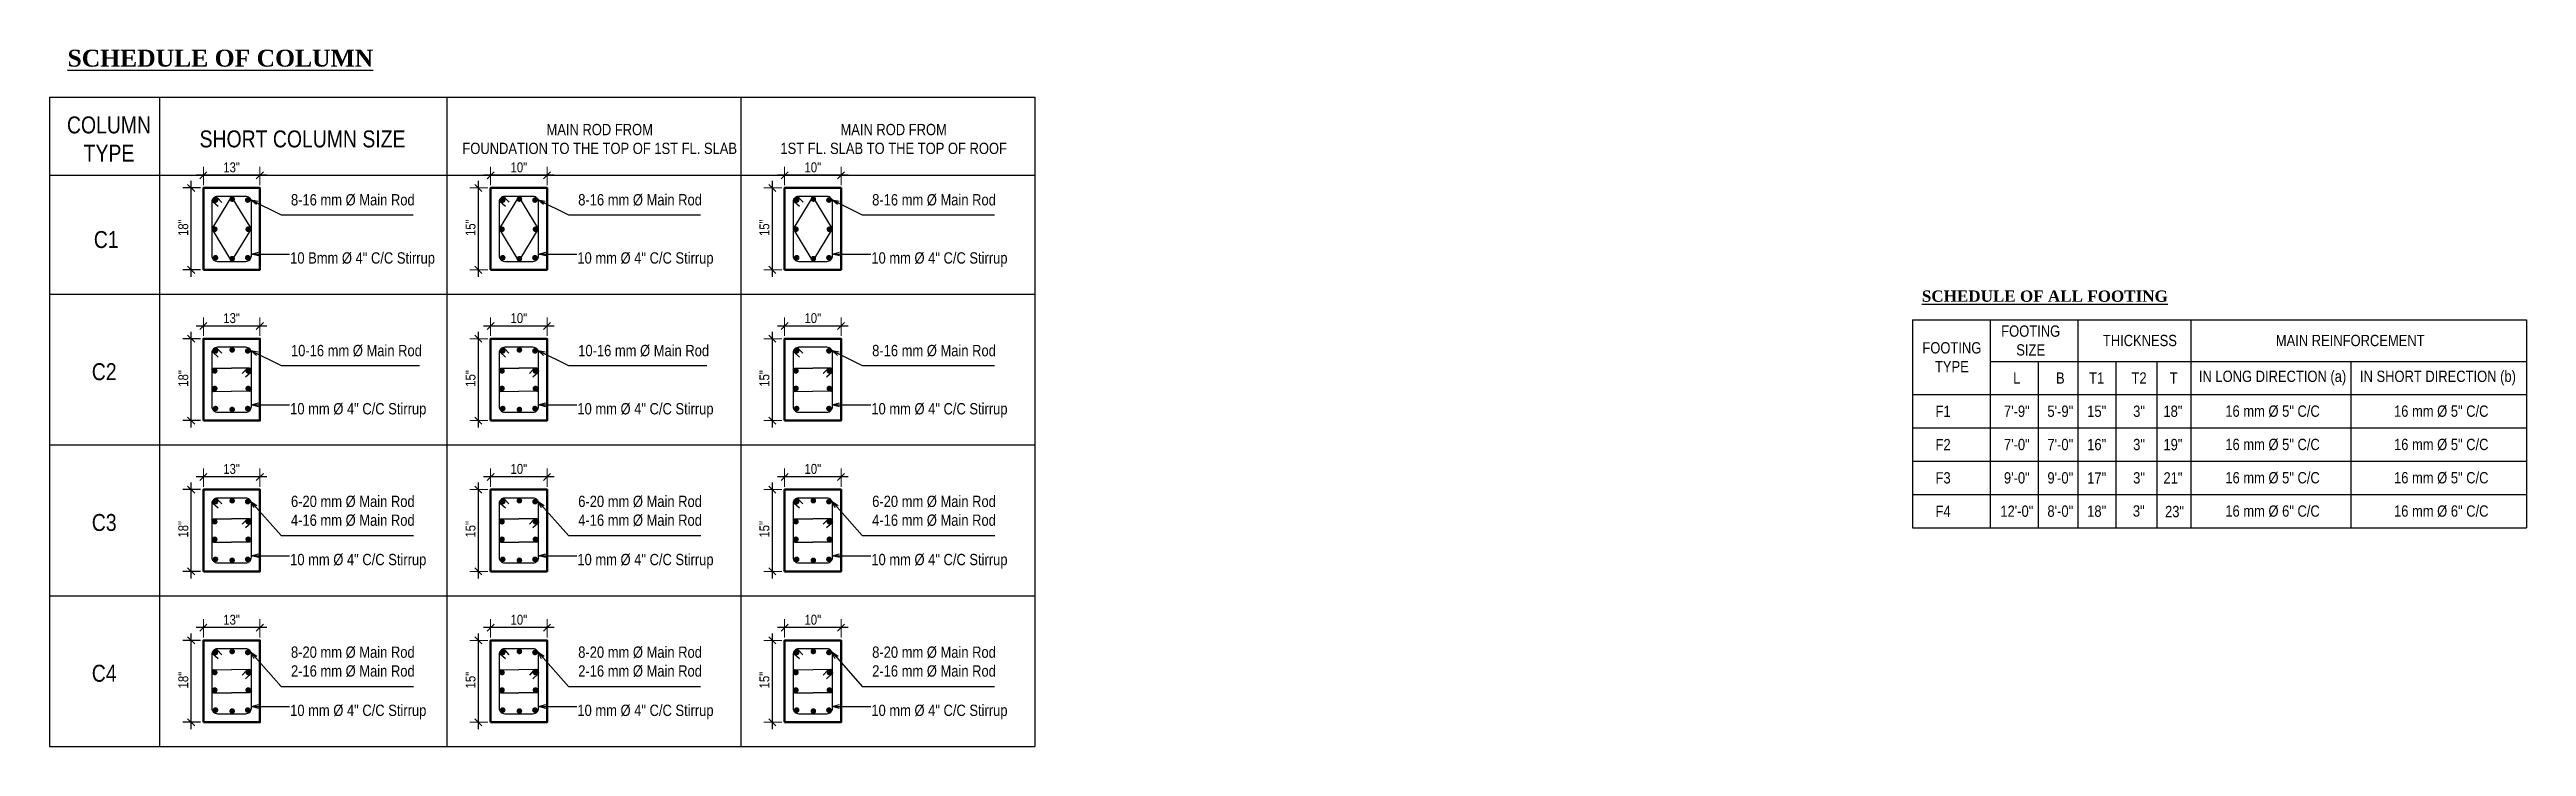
# Model space of a CAD drawing. Header units: inches. Extents: x -4010 to 65129, y -40138 to -1318.
# Drawn here: x 47871 to 48309.6, y -36908.3 to -36784.8 of the extents above; entities that cross this region are included whole.
import ezdxf

# ---------------------------------------------------------------- set-up
doc = ezdxf.new("R2010")
doc.units = ezdxf.units.IN
doc.header["$MEASUREMENT"] = 0
doc.header["$PDMODE"] = 99
doc.layers.add('Column', color=2, linetype='Continuous', lineweight=50)
doc.layers.add('DIM', color=7, linetype='Continuous', lineweight=15)
doc.layers.add('Rod', color=1, linetype='Continuous')
doc.layers.add('TEX', color=7, linetype='Continuous')
doc.styles.get("Standard").update_dxf_attribs({"font": 'ARIALN.TTF'})
doc.dimstyles.new('_20', dxfattribs={"dimscale": 0.25, "dimtxt": 7, "dimasz": 5, "dimexe": 6, "dimexo": 2, "dimgap": 2, "dimtad": 1, "dimdec": 1, "dimzin": 3, "dimdsep": 46, "dimlunit": 4, "dimtxsty": 'Standard', "dimblk": 'OBLIQUE', "dimcen": 0, "dimdle": 5, "dimclrt": 7, "dimazin": 0, "dimtfac": 0.0375, "dimtdec": 1, "dimtofl": 0, "dimtmove": 0, "dimatfit": 3, "dimldrblk": 'OPEN30', "dimfxl": 6, "dimtvp": 0.8, "dimtolj": 1, "dimtzin": 0, "dimlwe": -1, "dimarcsym": 0})

msp = doc.modelspace()

# ---------------------------------------------------------------- texts
at = {"layer": 'TEX'}
for s, insert, char_height, width, attachment_point in [('{\\fTimes New Roman|b1|i0|c0|p18;\\LSCHEDULE OF COLUMN}', (47874.165, -36784.82), 3, 53.91448, 1), ('COLUMN \\PTYPE', (47881.511, -36800.654), 3, 13.0958, 5), ('SHORT COLUMN SIZE', (47915.779, -36800.654), 3, 57.9349, 5), ('MAIN ROD FROM\\PFOUNDATION TO THE TOP OF 1ST FL. SLAB', (47968.398, -36800.654), 2, 57.9349, 5), ('MAIN ROD FROM\\P1ST FL. SLAB TO THE TOP OF ROOF', (48020.445, -36800.654), 2, 57.9349, 5), ('8-16 mm Ø Main Rod', (47913.732, -36810.415), 2, 29.41889, 1), ('8-16 mm Ø Main Rod', (47964.593, -36810.415), 2, 29.41889, 1), ('8-16 mm Ø Main Rod', (48016.64, -36810.415), 2, 29.41889, 1), ('{\\H2.778x;C1}', (47881.021, -36818.483), 1.08, 37.64891, 5), ('10 Bmm Ø 4" C/C Stirrup', (47913.587, -36820.725), 2, 38.12995, 1), ('10 mm Ø 4" C/C Stirrup', (47964.447, -36820.725), 2, 38.12995, 1), ('10 mm Ø 4" C/C Stirrup', (48016.494, -36820.725), 2, 38.12995, 1), ('{\\fTimes New Roman|b1|i0|c0|p18;\\LSCHEDULE OF ALL FOOTING}', (48202.496, -36827.49), 2, 72.7601, 1), ('FOOTING \\PSIZE', (48221.774, -36836.367), 2, 30.87337, 5), ('THICKNESS', (48241.108, -36836.367), 2, 44.51414, 5), ('MAIN REINFORCEMENT', (48278.345, -36836.367), 2, 69.83697, 5), ('10-16 mm Ø Main Rod', (47913.732, -36837.137), 2, 29.41889, 1), ('10-16 mm Ø Main Rod', (47964.593, -36837.137), 2, 29.41889, 1), ('8-16 mm Ø Main Rod', (48016.64, -36837.137), 2, 29.41889, 1), ('FOOTING \\PTYPE', (48207.818, -36839.318), 2, 23.53059, 5), ('{\\H2.778x;C2}', (47880.66, -36841.901), 1.08, 37.64891, 5), ('{\\H1.8519x;L}', (48219.317, -36843.002), 1.08, 19.20441, 5), ('{\\H1.8519x;B}', (48227.015, -36843.002), 1.08, 14.79942, 5), ('{\\H1.8519x;T1}', (48233.456, -36843.002), 1.08, 17.63726, 5), ('T2', (48240.956, -36843.002), 2, 20.4277, 5), ('T', (48247.083, -36843.002), 2, 18.90929, 5), ('IN LONG DIRECTION (a)', (48264.595, -36843.002), 2, 38.66336, 5), ('IN SHORT DIRECTION (b)', (48293.882, -36843.002), 2, 36.42462, 5), ('10 mm Ø 4" C/C Stirrup', (47913.587, -36847.447), 2, 38.12995, 1), ('10 mm Ø 4" C/C Stirrup', (47964.447, -36847.447), 2, 38.12995, 1), ('10 mm Ø 4" C/C Stirrup', (48016.494, -36847.447), 2, 38.12995, 1), ('{\\H1.8519x;F1}', (48206.264, -36848.905), 1.08, 26.6392, 5), ('{\\H1.852x;7\'-9"}', (48219.317, -36848.905), 1.08, 19.20441, 5), ('{\\H1.852x;5\'-9"}', (48227.015, -36848.905), 1.08, 14.79942, 5), ('{\\H1.852x;15"}', (48233.456, -36848.905), 1.08, 17.63726, 5), ('{\\H1.852x;3"}', (48240.956, -36848.905), 1.08, 20.4277, 5), ('{\\H1.852x;18"}', (48246.96, -36848.905), 1.08, 18.90929, 5), ('16 mm %%C 5" C/C', (48264.595, -36848.905), 2, 38.66336, 5), ('16 mm %%C 5" C/C', (48294.467, -36848.905), 2, 37.5933, 5), ('{\\H1.852x;F2}', (48206.264, -36854.808), 1.08, 26.6392, 5), ('{\\H1.852x;7\'-0"}', (48219.317, -36854.808), 1.08, 19.20441, 5), ('{\\H1.852x;7\'-0"}', (48227.015, -36854.808), 1.08, 14.79942, 5), ('{\\H1.852x;16"}', (48233.456, -36854.808), 1.08, 17.63726, 5), ('{\\H1.852x;3"}', (48240.956, -36854.808), 1.08, 20.4277, 5), ('{\\H1.852x;19"}', (48246.96, -36854.808), 1.08, 18.90929, 5), ('16 mm %%C 5" C/C', (48264.595, -36854.808), 2, 38.66336, 5), ('16 mm %%C 5" C/C', (48294.467, -36854.808), 2, 37.5933, 5), ('{\\H1.852x;F3}', (48206.264, -36860.71), 1.08, 26.6392, 5), ('{\\H1.852x;9\'-0"}', (48219.317, -36860.71), 1.08, 19.20441, 5), ('{\\H1.852x;9\'-0"}', (48227.015, -36860.71), 1.08, 14.79942, 5), ('{\\H1.852x;17"}', (48233.456, -36860.71), 1.08, 17.63726, 5), ('{\\H1.852x;3"}', (48240.956, -36860.71), 1.08, 20.4277, 5), ('{\\H1.852x;21"}', (48246.96, -36860.71), 1.08, 18.90929, 5), ('16 mm %%C 5" C/C', (48264.595, -36860.71), 2, 38.66336, 5), ('16 mm %%C 5" C/C', (48294.467, -36860.71), 2, 37.5933, 5), ('6-20 mm Ø Main Rod\\P4-16 mm Ø Main Rod', (47913.732, -36863.859), 2, 29.41889, 1), ('6-20 mm Ø Main Rod\\P4-16 mm Ø Main Rod', (47964.593, -36863.859), 2, 29.41889, 1), ('6-20 mm Ø Main Rod\\P4-16 mm Ø Main Rod', (48016.64, -36863.859), 2, 29.41889, 1), ('{\\H1.852x;F4}', (48206.264, -36866.613), 1.08, 26.6392, 5), ('{\\H1.852x;12\'-0"}', (48219.317, -36866.613), 1.08, 19.20441, 5), ('{\\H1.852x;8\'-0"}', (48227.015, -36866.613), 1.08, 14.79942, 5), ('{\\H1.852x;18"}', (48233.456, -36866.613), 1.08, 17.63726, 5), ('{\\H1.852x;3"}', (48240.906, -36866.581), 1.08, 20.4277, 5), ('{\\H1.852x;23"}', (48247.244, -36866.68), 1.08, 20.4277, 5), ('16 mm %%C 6" C/C', (48264.595, -36866.613), 2, 38.66336, 5), ('16 mm %%C 6" C/C', (48294.467, -36866.613), 2, 37.5933, 5), ('{\\H2.778x;C3}', (47880.66, -36868.623), 1.08, 37.64891, 5), ('10 mm Ø 4" C/C Stirrup', (47913.587, -36874.169), 2, 38.12995, 1), ('10 mm Ø 4" C/C Stirrup', (47964.447, -36874.169), 2, 38.12995, 1), ('10 mm Ø 4" C/C Stirrup', (48016.494, -36874.169), 2, 38.12995, 1), ('8-20 mm Ø Main Rod\\P2-16 mm Ø Main Rod', (47913.732, -36890.581), 2, 29.41889, 1), ('8-20 mm Ø Main Rod\\P2-16 mm Ø Main Rod', (47964.593, -36890.581), 2, 29.41889, 1), ('8-20 mm Ø Main Rod\\P2-16 mm Ø Main Rod', (48016.64, -36890.581), 2, 29.41889, 1), ('{\\H2.778x;C4}', (47880.66, -36895.345), 1.08, 37.64891, 5), ('10 mm Ø 4" C/C Stirrup', (47913.587, -36900.891), 2, 38.12995, 1), ('10 mm Ø 4" C/C Stirrup', (47964.447, -36900.891), 2, 38.12995, 1), ('10 mm Ø 4" C/C Stirrup', (48016.494, -36900.891), 2, 38.12995, 1)]:
    msp.add_mtext(s, dxfattribs=dict(at, insert=insert, char_height=char_height, width=width, attachment_point=attachment_point))

# ---------------------------------------------------------------- blocks, each defined once
blk = doc.blocks.new('_Oblique')
at = {"color": 0, "linetype": 'ByBlock', "lineweight": -2}
blk.add_line((-0.5, -0.5), (0.5, 0.5), dxfattribs=at)
blk = doc.blocks.new('*D1284')
at = {"layer": 'Defpoints', "color": 0}
for p in [(47946.92, -36836.05), (47949.08, -36836.05), (47949.08, -36850.55)]:
    blk.add_point(p, dxfattribs=at)
at = {"layer": 'DIM', "color": 0, "lineweight": -2}
blk.add_line((47946.92, -36851.8), (47946.92, -36834.8), dxfattribs=at)
at = {"layer": 'DIM', "color": 0}
for p, q in [((47948.58, -36836.05), (47945.42, -36836.05)), ((47948.58, -36850.55), (47945.42, -36850.55))]:
    blk.add_line(p, q, dxfattribs=at)
at = {"layer": 'DIM', "color": 0, "lineweight": -2, "xscale": 1.25, "yscale": 1.25, "zscale": 1.25}
for p, rotation in [((47946.92, -36836.05), 90), ((47946.92, -36850.55), 270)]:
    blk.add_blockref('_Oblique', p, dxfattribs=dict(at, rotation=rotation))
at = {"layer": 'DIM', "color": 7, "insert": (47945.53, -36843.08), "char_height": 1.75, "attachment_point": 5, "rotation": 90}
blk.add_mtext('\\A1;15"', dxfattribs=at)
blk = doc.blocks.new('_Open30')
at = {"color": 0, "linetype": 'ByBlock', "lineweight": -2}
for p, q in [((-1, 0.27), (0, 0)), ((0, 0), (-1, -0.27)), ((0, 0), (-1, 0))]:
    blk.add_line(p, q, dxfattribs=at)
blk = doc.blocks.new('*D1289')
at = {"layer": 'Defpoints', "color": 0}
for p in [(47949.08, -36833.79), (47949.08, -36836.05), (47959.08, -36836.05)]:
    blk.add_point(p, dxfattribs=at)
at = {"layer": 'DIM', "color": 0, "lineweight": -2}
blk.add_line((47960.33, -36833.79), (47947.83, -36833.79), dxfattribs=at)
at = {"layer": 'DIM', "color": 0}
for p, q in [((47949.08, -36835.55), (47949.08, -36832.29)), ((47959.08, -36835.55), (47959.08, -36832.29))]:
    blk.add_line(p, q, dxfattribs=at)
at = {"layer": 'DIM', "color": 0, "lineweight": -2, "xscale": 1.25, "yscale": 1.25, "zscale": 1.25, "rotation": 180}
blk.add_blockref('_Oblique', (47949.08, -36833.79), dxfattribs=at)
at = {"layer": 'DIM', "color": 0, "lineweight": -2, "xscale": 1.25, "yscale": 1.25, "zscale": 1.25}
blk.add_blockref('_Oblique', (47959.08, -36833.79), dxfattribs=at)
at = {"layer": 'DIM', "color": 7, "insert": (47954.08, -36832.4), "char_height": 1.75, "attachment_point": 5}
blk.add_mtext('\\A1;10"', dxfattribs=at)
blk = doc.blocks.new('*D1285')
at = {"layer": 'Defpoints', "color": 0}
for p in [(47896.06, -36836.05), (47898.22, -36836.05), (47898.22, -36850.55)]:
    blk.add_point(p, dxfattribs=at)
at = {"layer": 'TEX', "color": 0, "lineweight": -2}
blk.add_line((47896.06, -36851.8), (47896.06, -36834.8), dxfattribs=at)
at = {"layer": 'TEX', "color": 0}
for p, q in [((47897.72, -36836.05), (47894.56, -36836.05)), ((47897.72, -36850.55), (47894.56, -36850.55))]:
    blk.add_line(p, q, dxfattribs=at)
at = {"layer": 'TEX', "color": 0, "lineweight": -2, "xscale": 1.25, "yscale": 1.25, "zscale": 1.25}
for p, rotation in [((47896.06, -36836.05), 90), ((47896.06, -36850.55), 270)]:
    blk.add_blockref('_Oblique', p, dxfattribs=dict(at, rotation=rotation))
at = {"layer": 'TEX', "color": 7, "insert": (47894.67, -36843.08), "char_height": 1.75, "attachment_point": 5, "rotation": 90}
blk.add_mtext('\\A1;18"', dxfattribs=at)
blk = doc.blocks.new('*D1290')
at = {"layer": 'Defpoints', "color": 0}
for p in [(47898.22, -36833.79), (47898.22, -36836.05), (47908.22, -36836.05)]:
    blk.add_point(p, dxfattribs=at)
at = {"layer": 'DIM', "color": 0, "lineweight": -2}
blk.add_line((47909.47, -36833.79), (47896.97, -36833.79), dxfattribs=at)
at = {"layer": 'DIM', "color": 0}
for p, q in [((47898.22, -36835.55), (47898.22, -36832.29)), ((47908.22, -36835.55), (47908.22, -36832.29))]:
    blk.add_line(p, q, dxfattribs=at)
at = {"layer": 'DIM', "color": 0, "lineweight": -2, "xscale": 1.25, "yscale": 1.25, "zscale": 1.25, "rotation": 180}
blk.add_blockref('_Oblique', (47898.22, -36833.79), dxfattribs=at)
at = {"layer": 'DIM', "color": 0, "lineweight": -2, "xscale": 1.25, "yscale": 1.25, "zscale": 1.25}
blk.add_blockref('_Oblique', (47908.22, -36833.79), dxfattribs=at)
at = {"layer": 'DIM', "color": 7, "insert": (47903.22, -36832.4), "char_height": 1.75, "attachment_point": 5}
blk.add_mtext('\\A1;13"', dxfattribs=at)
blk = doc.blocks.new('*D1286')
at = {"layer": 'Defpoints', "color": 0}
for p in [(47998.97, -36836.05), (48001.13, -36836.05), (48001.13, -36850.55)]:
    blk.add_point(p, dxfattribs=at)
at = {"layer": 'DIM', "color": 0, "lineweight": -2}
blk.add_line((47998.97, -36851.8), (47998.97, -36834.8), dxfattribs=at)
at = {"layer": 'DIM', "color": 0}
for p, q in [((48000.63, -36836.05), (47997.47, -36836.05)), ((48000.63, -36850.55), (47997.47, -36850.55))]:
    blk.add_line(p, q, dxfattribs=at)
at = {"layer": 'DIM', "color": 0, "lineweight": -2, "xscale": 1.25, "yscale": 1.25, "zscale": 1.25}
for p, rotation in [((47998.97, -36836.05), 90), ((47998.97, -36850.55), 270)]:
    blk.add_blockref('_Oblique', p, dxfattribs=dict(at, rotation=rotation))
at = {"layer": 'DIM', "color": 7, "insert": (47997.57, -36843.08), "char_height": 1.75, "attachment_point": 5, "rotation": 90}
blk.add_mtext('\\A1;15"', dxfattribs=at)
blk = doc.blocks.new('*D1291')
at = {"layer": 'Defpoints', "color": 0}
for p in [(48001.13, -36833.79), (48001.13, -36836.05), (48011.13, -36836.05)]:
    blk.add_point(p, dxfattribs=at)
at = {"layer": 'DIM', "color": 0, "lineweight": -2}
blk.add_line((48012.38, -36833.79), (47999.88, -36833.79), dxfattribs=at)
at = {"layer": 'DIM', "color": 0}
for p, q in [((48001.13, -36835.55), (48001.13, -36832.29)), ((48011.13, -36835.55), (48011.13, -36832.29))]:
    blk.add_line(p, q, dxfattribs=at)
at = {"layer": 'DIM', "color": 0, "lineweight": -2, "xscale": 1.25, "yscale": 1.25, "zscale": 1.25, "rotation": 180}
blk.add_blockref('_Oblique', (48001.13, -36833.79), dxfattribs=at)
at = {"layer": 'DIM', "color": 0, "lineweight": -2, "xscale": 1.25, "yscale": 1.25, "zscale": 1.25}
blk.add_blockref('_Oblique', (48011.13, -36833.79), dxfattribs=at)
at = {"layer": 'DIM', "color": 7, "insert": (48006.13, -36832.4), "char_height": 1.75, "attachment_point": 5}
blk.add_mtext('\\A1;10"', dxfattribs=at)
blk = doc.blocks.new('*D1287')
at = {"layer": 'Defpoints', "color": 0}
for p in [(47946.92, -36862.77), (47949.08, -36862.77), (47949.08, -36877.27)]:
    blk.add_point(p, dxfattribs=at)
at = {"layer": 'DIM', "color": 0, "lineweight": -2}
blk.add_line((47946.92, -36878.52), (47946.92, -36861.52), dxfattribs=at)
at = {"layer": 'DIM', "color": 0}
for p, q in [((47948.58, -36862.77), (47945.42, -36862.77)), ((47948.58, -36877.27), (47945.42, -36877.27))]:
    blk.add_line(p, q, dxfattribs=at)
at = {"layer": 'DIM', "color": 0, "lineweight": -2, "xscale": 1.25, "yscale": 1.25, "zscale": 1.25}
for p, rotation in [((47946.92, -36862.77), 90), ((47946.92, -36877.27), 270)]:
    blk.add_blockref('_Oblique', p, dxfattribs=dict(at, rotation=rotation))
at = {"layer": 'DIM', "color": 7, "insert": (47945.53, -36869.81), "char_height": 1.75, "attachment_point": 5, "rotation": 90}
blk.add_mtext('\\A1;15"', dxfattribs=at)
blk = doc.blocks.new('*D1292')
at = {"layer": 'Defpoints', "color": 0}
for p in [(47949.08, -36860.52), (47949.08, -36862.77), (47959.08, -36862.77)]:
    blk.add_point(p, dxfattribs=at)
at = {"layer": 'DIM', "color": 0, "lineweight": -2}
blk.add_line((47960.33, -36860.52), (47947.83, -36860.52), dxfattribs=at)
at = {"layer": 'DIM', "color": 0}
for p, q in [((47949.08, -36862.27), (47949.08, -36859.02)), ((47959.08, -36862.27), (47959.08, -36859.02))]:
    blk.add_line(p, q, dxfattribs=at)
at = {"layer": 'DIM', "color": 0, "lineweight": -2, "xscale": 1.25, "yscale": 1.25, "zscale": 1.25, "rotation": 180}
blk.add_blockref('_Oblique', (47949.08, -36860.52), dxfattribs=at)
at = {"layer": 'DIM', "color": 0, "lineweight": -2, "xscale": 1.25, "yscale": 1.25, "zscale": 1.25}
blk.add_blockref('_Oblique', (47959.08, -36860.52), dxfattribs=at)
at = {"layer": 'DIM', "color": 7, "insert": (47954.08, -36859.12), "char_height": 1.75, "attachment_point": 5}
blk.add_mtext('\\A1;10"', dxfattribs=at)
blk = doc.blocks.new('*D1288')
at = {"layer": 'Defpoints', "color": 0}
for p in [(47896.06, -36862.77), (47898.22, -36862.77), (47898.22, -36877.27)]:
    blk.add_point(p, dxfattribs=at)
at = {"layer": 'TEX', "color": 0, "lineweight": -2}
blk.add_line((47896.06, -36878.52), (47896.06, -36861.52), dxfattribs=at)
at = {"layer": 'TEX', "color": 0}
for p, q in [((47897.72, -36862.77), (47894.56, -36862.77)), ((47897.72, -36877.27), (47894.56, -36877.27))]:
    blk.add_line(p, q, dxfattribs=at)
at = {"layer": 'TEX', "color": 0, "lineweight": -2, "xscale": 1.25, "yscale": 1.25, "zscale": 1.25}
for p, rotation in [((47896.06, -36862.77), 90), ((47896.06, -36877.27), 270)]:
    blk.add_blockref('_Oblique', p, dxfattribs=dict(at, rotation=rotation))
at = {"layer": 'TEX', "color": 7, "insert": (47894.67, -36869.81), "char_height": 1.75, "attachment_point": 5, "rotation": 90}
blk.add_mtext('\\A1;18"', dxfattribs=at)
blk = doc.blocks.new('*D1293')
at = {"layer": 'Defpoints', "color": 0}
for p in [(47898.22, -36860.52), (47898.22, -36862.77), (47908.22, -36862.77)]:
    blk.add_point(p, dxfattribs=at)
at = {"layer": 'DIM', "color": 0, "lineweight": -2}
blk.add_line((47909.47, -36860.52), (47896.97, -36860.52), dxfattribs=at)
at = {"layer": 'DIM', "color": 0}
for p, q in [((47898.22, -36862.27), (47898.22, -36859.02)), ((47908.22, -36862.27), (47908.22, -36859.02))]:
    blk.add_line(p, q, dxfattribs=at)
at = {"layer": 'DIM', "color": 0, "lineweight": -2, "xscale": 1.25, "yscale": 1.25, "zscale": 1.25, "rotation": 180}
blk.add_blockref('_Oblique', (47898.22, -36860.52), dxfattribs=at)
at = {"layer": 'DIM', "color": 0, "lineweight": -2, "xscale": 1.25, "yscale": 1.25, "zscale": 1.25}
blk.add_blockref('_Oblique', (47908.22, -36860.52), dxfattribs=at)
at = {"layer": 'DIM', "color": 7, "insert": (47903.22, -36859.12), "char_height": 1.75, "attachment_point": 5}
blk.add_mtext('\\A1;13"', dxfattribs=at)
blk = doc.blocks.new('*D1295')
at = {"layer": 'Defpoints', "color": 0}
for p in [(47946.92, -36809.33), (47949.08, -36809.33), (47949.08, -36823.83)]:
    blk.add_point(p, dxfattribs=at)
at = {"layer": 'DIM', "color": 0}
for p, q in [((47948.58, -36809.33), (47945.42, -36809.33)), ((47948.58, -36823.83), (47945.42, -36823.83))]:
    blk.add_line(p, q, dxfattribs=at)
at = {"layer": 'DIM', "color": 0, "lineweight": -2}
blk.add_line((47946.92, -36825.08), (47946.92, -36808.08), dxfattribs=at)
at = {"layer": 'DIM', "color": 0, "lineweight": -2, "xscale": 1.25, "yscale": 1.25, "zscale": 1.25}
for p, rotation in [((47946.92, -36809.33), 90), ((47946.92, -36823.83), 270)]:
    blk.add_blockref('_Oblique', p, dxfattribs=dict(at, rotation=rotation))
at = {"layer": 'DIM', "color": 7, "insert": (47945.53, -36816.36), "char_height": 1.75, "attachment_point": 5, "rotation": 90}
blk.add_mtext('\\A1;15"', dxfattribs=at)
blk = doc.blocks.new('*D1298')
at = {"layer": 'Defpoints', "color": 0}
for p in [(47949.08, -36807.07), (47949.08, -36809.33), (47959.08, -36809.33)]:
    blk.add_point(p, dxfattribs=at)
at = {"layer": 'DIM', "color": 0, "lineweight": -2}
blk.add_line((47960.33, -36807.07), (47947.83, -36807.07), dxfattribs=at)
at = {"layer": 'DIM', "color": 0}
for p, q in [((47949.08, -36808.83), (47949.08, -36805.57)), ((47959.08, -36808.83), (47959.08, -36805.57))]:
    blk.add_line(p, q, dxfattribs=at)
at = {"layer": 'DIM', "color": 0, "lineweight": -2, "xscale": 1.25, "yscale": 1.25, "zscale": 1.25, "rotation": 180}
blk.add_blockref('_Oblique', (47949.08, -36807.07), dxfattribs=at)
at = {"layer": 'DIM', "color": 0, "lineweight": -2, "xscale": 1.25, "yscale": 1.25, "zscale": 1.25}
blk.add_blockref('_Oblique', (47959.08, -36807.07), dxfattribs=at)
at = {"layer": 'DIM', "color": 7, "insert": (47954.08, -36805.68), "char_height": 1.75, "attachment_point": 5}
blk.add_mtext('\\A1;10"', dxfattribs=at)
blk = doc.blocks.new('*D1296')
at = {"layer": 'Defpoints', "color": 0}
for p in [(47896.06, -36809.33), (47898.22, -36809.33), (47898.22, -36823.83)]:
    blk.add_point(p, dxfattribs=at)
at = {"layer": 'TEX', "color": 0}
for p, q in [((47897.72, -36809.33), (47894.56, -36809.33)), ((47897.72, -36823.83), (47894.56, -36823.83))]:
    blk.add_line(p, q, dxfattribs=at)
at = {"layer": 'TEX', "color": 0, "lineweight": -2}
blk.add_line((47896.06, -36825.08), (47896.06, -36808.08), dxfattribs=at)
at = {"layer": 'TEX', "color": 0, "lineweight": -2, "xscale": 1.25, "yscale": 1.25, "zscale": 1.25}
for p, rotation in [((47896.06, -36809.33), 90), ((47896.06, -36823.83), 270)]:
    blk.add_blockref('_Oblique', p, dxfattribs=dict(at, rotation=rotation))
at = {"layer": 'TEX', "color": 7, "insert": (47894.67, -36816.36), "char_height": 1.75, "attachment_point": 5, "rotation": 90}
blk.add_mtext('\\A1;18"', dxfattribs=at)
blk = doc.blocks.new('*D1299')
at = {"layer": 'Defpoints', "color": 0}
for p in [(47898.22, -36807.07), (47898.22, -36809.33), (47908.22, -36809.33)]:
    blk.add_point(p, dxfattribs=at)
at = {"layer": 'DIM', "color": 0, "lineweight": -2}
blk.add_line((47909.47, -36807.07), (47896.97, -36807.07), dxfattribs=at)
at = {"layer": 'DIM', "color": 0}
for p, q in [((47898.22, -36808.83), (47898.22, -36805.57)), ((47908.22, -36808.83), (47908.22, -36805.57))]:
    blk.add_line(p, q, dxfattribs=at)
at = {"layer": 'DIM', "color": 0, "lineweight": -2, "xscale": 1.25, "yscale": 1.25, "zscale": 1.25, "rotation": 180}
blk.add_blockref('_Oblique', (47898.22, -36807.07), dxfattribs=at)
at = {"layer": 'DIM', "color": 0, "lineweight": -2, "xscale": 1.25, "yscale": 1.25, "zscale": 1.25}
blk.add_blockref('_Oblique', (47908.22, -36807.07), dxfattribs=at)
at = {"layer": 'DIM', "color": 7, "insert": (47903.22, -36805.68), "char_height": 1.75, "attachment_point": 5}
blk.add_mtext('\\A1;13"', dxfattribs=at)
blk = doc.blocks.new('*D1294')
at = {"layer": 'Defpoints', "color": 0}
for p in [(47998.97, -36809.33), (48001.13, -36809.33), (48001.13, -36823.83)]:
    blk.add_point(p, dxfattribs=at)
at = {"layer": 'DIM', "color": 0}
for p, q in [((48000.63, -36809.33), (47997.47, -36809.33)), ((48000.63, -36823.83), (47997.47, -36823.83))]:
    blk.add_line(p, q, dxfattribs=at)
at = {"layer": 'DIM', "color": 0, "lineweight": -2}
blk.add_line((47998.97, -36825.08), (47998.97, -36808.08), dxfattribs=at)
at = {"layer": 'DIM', "color": 0, "lineweight": -2, "xscale": 1.25, "yscale": 1.25, "zscale": 1.25}
for p, rotation in [((47998.97, -36809.33), 90), ((47998.97, -36823.83), 270)]:
    blk.add_blockref('_Oblique', p, dxfattribs=dict(at, rotation=rotation))
at = {"layer": 'DIM', "color": 7, "insert": (47997.57, -36816.36), "char_height": 1.75, "attachment_point": 5, "rotation": 90}
blk.add_mtext('\\A1;15"', dxfattribs=at)
blk = doc.blocks.new('*D1297')
at = {"layer": 'Defpoints', "color": 0}
for p in [(48001.13, -36807.07), (48001.13, -36809.33), (48011.13, -36809.33)]:
    blk.add_point(p, dxfattribs=at)
at = {"layer": 'DIM', "color": 0, "lineweight": -2}
blk.add_line((48012.38, -36807.07), (47999.88, -36807.07), dxfattribs=at)
at = {"layer": 'DIM', "color": 0}
for p, q in [((48001.13, -36808.83), (48001.13, -36805.57)), ((48011.13, -36808.83), (48011.13, -36805.57))]:
    blk.add_line(p, q, dxfattribs=at)
at = {"layer": 'DIM', "color": 0, "lineweight": -2, "xscale": 1.25, "yscale": 1.25, "zscale": 1.25, "rotation": 180}
blk.add_blockref('_Oblique', (48001.13, -36807.07), dxfattribs=at)
at = {"layer": 'DIM', "color": 0, "lineweight": -2, "xscale": 1.25, "yscale": 1.25, "zscale": 1.25}
blk.add_blockref('_Oblique', (48011.13, -36807.07), dxfattribs=at)
at = {"layer": 'DIM', "color": 7, "insert": (48006.13, -36805.68), "char_height": 1.75, "attachment_point": 5}
blk.add_mtext('\\A1;10"', dxfattribs=at)
blk = doc.blocks.new('*D1300')
at = {"layer": 'Defpoints', "color": 0}
for p in [(47998.97, -36862.77), (48001.13, -36862.77), (48001.13, -36877.27)]:
    blk.add_point(p, dxfattribs=at)
at = {"layer": 'DIM', "color": 0, "lineweight": -2}
blk.add_line((47998.97, -36878.52), (47998.97, -36861.52), dxfattribs=at)
at = {"layer": 'DIM', "color": 0}
for p, q in [((48000.63, -36862.77), (47997.47, -36862.77)), ((48000.63, -36877.27), (47997.47, -36877.27))]:
    blk.add_line(p, q, dxfattribs=at)
at = {"layer": 'DIM', "color": 0, "lineweight": -2, "xscale": 1.25, "yscale": 1.25, "zscale": 1.25}
for p, rotation in [((47998.97, -36862.77), 90), ((47998.97, -36877.27), 270)]:
    blk.add_blockref('_Oblique', p, dxfattribs=dict(at, rotation=rotation))
at = {"layer": 'DIM', "color": 7, "insert": (47997.57, -36869.81), "char_height": 1.75, "attachment_point": 5, "rotation": 90}
blk.add_mtext('\\A1;15"', dxfattribs=at)
blk = doc.blocks.new('*D1301')
at = {"layer": 'Defpoints', "color": 0}
for p in [(48001.13, -36860.52), (48001.13, -36862.77), (48011.13, -36862.77)]:
    blk.add_point(p, dxfattribs=at)
at = {"layer": 'DIM', "color": 0, "lineweight": -2}
blk.add_line((48012.38, -36860.52), (47999.88, -36860.52), dxfattribs=at)
at = {"layer": 'DIM', "color": 0}
for p, q in [((48001.13, -36862.27), (48001.13, -36859.02)), ((48011.13, -36862.27), (48011.13, -36859.02))]:
    blk.add_line(p, q, dxfattribs=at)
at = {"layer": 'DIM', "color": 0, "lineweight": -2, "xscale": 1.25, "yscale": 1.25, "zscale": 1.25, "rotation": 180}
blk.add_blockref('_Oblique', (48001.13, -36860.52), dxfattribs=at)
at = {"layer": 'DIM', "color": 0, "lineweight": -2, "xscale": 1.25, "yscale": 1.25, "zscale": 1.25}
blk.add_blockref('_Oblique', (48011.13, -36860.52), dxfattribs=at)
at = {"layer": 'DIM', "color": 7, "insert": (48006.13, -36859.12), "char_height": 1.75, "attachment_point": 5}
blk.add_mtext('\\A1;10"', dxfattribs=at)
blk = doc.blocks.new('*D1303')
at = {"layer": 'Defpoints', "color": 0}
for p in [(47946.92, -36889.5), (47949.08, -36889.5), (47949.08, -36904)]:
    blk.add_point(p, dxfattribs=at)
at = {"layer": 'DIM', "color": 0, "lineweight": -2}
blk.add_line((47946.92, -36905.25), (47946.92, -36888.25), dxfattribs=at)
at = {"layer": 'DIM', "color": 0}
for p, q in [((47948.58, -36889.5), (47945.42, -36889.5)), ((47948.58, -36904), (47945.42, -36904))]:
    blk.add_line(p, q, dxfattribs=at)
at = {"layer": 'DIM', "color": 0, "lineweight": -2, "xscale": 1.25, "yscale": 1.25, "zscale": 1.25}
for p, rotation in [((47946.92, -36889.5), 90), ((47946.92, -36904), 270)]:
    blk.add_blockref('_Oblique', p, dxfattribs=dict(at, rotation=rotation))
at = {"layer": 'DIM', "color": 7, "insert": (47945.53, -36896.53), "char_height": 1.75, "attachment_point": 5, "rotation": 90}
blk.add_mtext('\\A1;15"', dxfattribs=at)
blk = doc.blocks.new('*D1306')
at = {"layer": 'Defpoints', "color": 0}
for p in [(47949.08, -36887.24), (47949.08, -36889.5), (47959.08, -36889.5)]:
    blk.add_point(p, dxfattribs=at)
at = {"layer": 'DIM', "color": 0, "lineweight": -2}
blk.add_line((47960.33, -36887.24), (47947.83, -36887.24), dxfattribs=at)
at = {"layer": 'DIM', "color": 0}
for p, q in [((47949.08, -36889), (47949.08, -36885.74)), ((47959.08, -36889), (47959.08, -36885.74))]:
    blk.add_line(p, q, dxfattribs=at)
at = {"layer": 'DIM', "color": 0, "lineweight": -2, "xscale": 1.25, "yscale": 1.25, "zscale": 1.25, "rotation": 180}
blk.add_blockref('_Oblique', (47949.08, -36887.24), dxfattribs=at)
at = {"layer": 'DIM', "color": 0, "lineweight": -2, "xscale": 1.25, "yscale": 1.25, "zscale": 1.25}
blk.add_blockref('_Oblique', (47959.08, -36887.24), dxfattribs=at)
at = {"layer": 'DIM', "color": 7, "insert": (47954.08, -36885.85), "char_height": 1.75, "attachment_point": 5}
blk.add_mtext('\\A1;10"', dxfattribs=at)
blk = doc.blocks.new('*D1304')
at = {"layer": 'Defpoints', "color": 0}
for p in [(47896.06, -36889.5), (47898.22, -36889.5), (47898.22, -36904)]:
    blk.add_point(p, dxfattribs=at)
at = {"layer": 'TEX', "color": 0, "lineweight": -2}
blk.add_line((47896.06, -36905.25), (47896.06, -36888.25), dxfattribs=at)
at = {"layer": 'TEX', "color": 0}
for p, q in [((47897.72, -36889.5), (47894.56, -36889.5)), ((47897.72, -36904), (47894.56, -36904))]:
    blk.add_line(p, q, dxfattribs=at)
at = {"layer": 'TEX', "color": 0, "lineweight": -2, "xscale": 1.25, "yscale": 1.25, "zscale": 1.25}
for p, rotation in [((47896.06, -36889.5), 90), ((47896.06, -36904), 270)]:
    blk.add_blockref('_Oblique', p, dxfattribs=dict(at, rotation=rotation))
at = {"layer": 'TEX', "color": 7, "insert": (47894.67, -36896.53), "char_height": 1.75, "attachment_point": 5, "rotation": 90}
blk.add_mtext('\\A1;18"', dxfattribs=at)
blk = doc.blocks.new('*D1307')
at = {"layer": 'Defpoints', "color": 0}
for p in [(47898.22, -36887.24), (47898.22, -36889.5), (47908.22, -36889.5)]:
    blk.add_point(p, dxfattribs=at)
at = {"layer": 'DIM', "color": 0, "lineweight": -2}
blk.add_line((47909.47, -36887.24), (47896.97, -36887.24), dxfattribs=at)
at = {"layer": 'DIM', "color": 0}
for p, q in [((47898.22, -36889), (47898.22, -36885.74)), ((47908.22, -36889), (47908.22, -36885.74))]:
    blk.add_line(p, q, dxfattribs=at)
at = {"layer": 'DIM', "color": 0, "lineweight": -2, "xscale": 1.25, "yscale": 1.25, "zscale": 1.25, "rotation": 180}
blk.add_blockref('_Oblique', (47898.22, -36887.24), dxfattribs=at)
at = {"layer": 'DIM', "color": 0, "lineweight": -2, "xscale": 1.25, "yscale": 1.25, "zscale": 1.25}
blk.add_blockref('_Oblique', (47908.22, -36887.24), dxfattribs=at)
at = {"layer": 'DIM', "color": 7, "insert": (47903.22, -36885.85), "char_height": 1.75, "attachment_point": 5}
blk.add_mtext('\\A1;13"', dxfattribs=at)
blk = doc.blocks.new('*D1302')
at = {"layer": 'Defpoints', "color": 0}
for p in [(47998.97, -36889.5), (48001.13, -36889.5), (48001.13, -36904)]:
    blk.add_point(p, dxfattribs=at)
at = {"layer": 'DIM', "color": 0, "lineweight": -2}
blk.add_line((47998.97, -36905.25), (47998.97, -36888.25), dxfattribs=at)
at = {"layer": 'DIM', "color": 0}
for p, q in [((48000.63, -36889.5), (47997.47, -36889.5)), ((48000.63, -36904), (47997.47, -36904))]:
    blk.add_line(p, q, dxfattribs=at)
at = {"layer": 'DIM', "color": 0, "lineweight": -2, "xscale": 1.25, "yscale": 1.25, "zscale": 1.25}
for p, rotation in [((47998.97, -36889.5), 90), ((47998.97, -36904), 270)]:
    blk.add_blockref('_Oblique', p, dxfattribs=dict(at, rotation=rotation))
at = {"layer": 'DIM', "color": 7, "insert": (47997.57, -36896.53), "char_height": 1.75, "attachment_point": 5, "rotation": 90}
blk.add_mtext('\\A1;15"', dxfattribs=at)
blk = doc.blocks.new('*D1305')
at = {"layer": 'Defpoints', "color": 0}
for p in [(48001.13, -36887.24), (48001.13, -36889.5), (48011.13, -36889.5)]:
    blk.add_point(p, dxfattribs=at)
at = {"layer": 'DIM', "color": 0, "lineweight": -2}
blk.add_line((48012.38, -36887.24), (47999.88, -36887.24), dxfattribs=at)
at = {"layer": 'DIM', "color": 0}
for p, q in [((48001.13, -36889), (48001.13, -36885.74)), ((48011.13, -36889), (48011.13, -36885.74))]:
    blk.add_line(p, q, dxfattribs=at)
at = {"layer": 'DIM', "color": 0, "lineweight": -2, "xscale": 1.25, "yscale": 1.25, "zscale": 1.25, "rotation": 180}
blk.add_blockref('_Oblique', (48001.13, -36887.24), dxfattribs=at)
at = {"layer": 'DIM', "color": 0, "lineweight": -2, "xscale": 1.25, "yscale": 1.25, "zscale": 1.25}
blk.add_blockref('_Oblique', (48011.13, -36887.24), dxfattribs=at)
at = {"layer": 'DIM', "color": 7, "insert": (48006.13, -36885.85), "char_height": 1.75, "attachment_point": 5}
blk.add_mtext('\\A1;10"', dxfattribs=at)

# ---------------------------------------------------------------- dimensions: what is measured, and where the dimension line sits
at = {"layer": 'DIM'}
for base, p1, p2, text, picture, middle in [((47898.22, -36807.073), (47908.22, -36809.329), (47898.22, -36809.329), '13"', '*D1299', (47903.22, -36805.679)), ((47949.08, -36807.073), (47959.08, -36809.329), (47949.08, -36809.329), '10"', '*D1298', (47954.08, -36805.679)), ((48001.127, -36807.073), (48011.127, -36809.329), (48001.127, -36809.329), '10"', '*D1297', (48006.127, -36805.679)), ((47898.22, -36833.795), (47908.22, -36836.051), (47898.22, -36836.051), '13"', '*D1290', (47903.22, -36832.401)), ((47949.08, -36833.795), (47959.08, -36836.051), (47949.08, -36836.051), '10"', '*D1289', (47954.08, -36832.401)), ((48001.127, -36833.795), (48011.127, -36836.051), (48001.127, -36836.051), '10"', '*D1291', (48006.127, -36832.401)), ((47898.22, -36860.517), (47908.22, -36862.774), (47898.22, -36862.774), '13"', '*D1293', (47903.22, -36859.124)), ((47949.08, -36860.517), (47959.08, -36862.774), (47949.08, -36862.774), '10"', '*D1292', (47954.08, -36859.124)), ((48001.127, -36860.517), (48011.127, -36862.774), (48001.127, -36862.774), '10"', '*D1301', (48006.127, -36859.124)), ((47898.22, -36887.239), (47908.22, -36889.496), (47898.22, -36889.496), '13"', '*D1307', (47903.22, -36885.846)), ((47949.08, -36887.239), (47959.08, -36889.496), (47949.08, -36889.496), '10"', '*D1306', (47954.08, -36885.846)), ((48001.127, -36887.239), (48011.127, -36889.496), (48001.127, -36889.496), '10"', '*D1305', (48006.127, -36885.846))]:
    dim = msp.add_linear_dim(base=base, p1=p1, p2=p2, text=text, dimstyle='_20', dxfattribs=at)
    dim.commit()
    dim.dimension.update_dxf_attribs({"geometry": picture, "text_midpoint": middle})
for base, p1, p2, picture, middle in [((47946.921, -36809.329), (47949.08, -36823.829), (47949.08, -36809.329), '*D1295', (47946.921, -36816.363)), ((47998.968, -36809.329), (48001.127, -36823.829), (48001.127, -36809.329), '*D1294', (47998.968, -36816.363)), ((47946.921, -36836.051), (47949.08, -36850.551), (47949.08, -36836.051), '*D1284', (47946.921, -36843.085)), ((47998.968, -36836.051), (48001.127, -36850.551), (48001.127, -36836.051), '*D1286', (47998.968, -36843.085)), ((47946.921, -36862.774), (47949.08, -36877.274), (47949.08, -36862.774), '*D1287', (47946.921, -36869.807)), ((47998.968, -36862.774), (48001.127, -36877.274), (48001.127, -36862.774), '*D1300', (47998.968, -36869.807)), ((47946.921, -36889.496), (47949.08, -36903.996), (47949.08, -36889.496), '*D1303', (47946.921, -36896.529)), ((47998.968, -36889.496), (48001.127, -36903.996), (48001.127, -36889.496), '*D1302', (47998.968, -36896.529))]:
    dim = msp.add_linear_dim(base=base, p1=p1, p2=p2, angle=90, text='15"', dimstyle='_20', dxfattribs=at)
    dim.commit()
    dim.dimension.update_dxf_attribs({"geometry": picture, "text_midpoint": middle, "dimtype": 160})
at = {"layer": 'TEX'}
for base, p1, p2, picture, middle in [((47896.061, -36809.329), (47898.22, -36823.829), (47898.22, -36809.329), '*D1296', (47896.061, -36816.363)), ((47896.061, -36836.051), (47898.22, -36850.551), (47898.22, -36836.051), '*D1285', (47896.061, -36843.085)), ((47896.061, -36862.774), (47898.22, -36877.274), (47898.22, -36862.774), '*D1288', (47896.061, -36869.807)), ((47896.061, -36889.496), (47898.22, -36903.996), (47898.22, -36889.496), '*D1304', (47896.061, -36896.529))]:
    dim = msp.add_linear_dim(base=base, p1=p1, p2=p2, angle=90, text='18"', dimstyle='_20', dxfattribs=at)
    dim.commit()
    dim.dimension.update_dxf_attribs({"geometry": picture, "text_midpoint": middle, "dimtype": 160})

# ---------------------------------------------------------------- hatches: boundary and pattern name
at = {"layer": 'Rod'}
for points in [[(47900.868, -36811.472, -1), (47899.868, -36811.472, -1)], [(47902.818, -36811.299, -1), (47903.818, -36811.299, -1)], [(47905.572, -36811.472, 1), (47906.572, -36811.472, 1)], [(47951.728, -36811.472, -1), (47950.728, -36811.472, -1)], [(47953.678, -36811.299, -1), (47954.678, -36811.299, -1)], [(47956.432, -36811.472, 1), (47957.432, -36811.472, 1)], [(48003.775, -36811.472, -1), (48002.775, -36811.472, -1)], [(48005.725, -36811.299, -1), (48006.725, -36811.299, -1)], [(48008.479, -36811.472, 1), (48009.479, -36811.472, 1)], [(47900.739, -36816.637, 1), (47899.739, -36816.637, 1)], [(47905.658, -36816.637, -1), (47906.658, -36816.637, -1)], [(47951.6, -36816.637, 1), (47950.6, -36816.637, 1)], [(47956.518, -36816.637, -1), (47957.518, -36816.637, -1)], [(48003.647, -36816.637, 1), (48002.647, -36816.637, 1)], [(48008.565, -36816.637, -1), (48009.565, -36816.637, -1)], [(47900.868, -36821.687, 1), (47899.868, -36821.687, 1)], [(47902.818, -36821.859, 1), (47903.818, -36821.859, 1)], [(47905.572, -36821.687, -1), (47906.572, -36821.687, -1)], [(47951.728, -36821.687, 1), (47950.728, -36821.687, 1)], [(47953.678, -36821.859, 1), (47954.678, -36821.859, 1)], [(47956.432, -36821.687, -1), (47957.432, -36821.687, -1)], [(48003.775, -36821.687, 1), (48002.775, -36821.687, 1)], [(48005.725, -36821.859, 1), (48006.725, -36821.859, 1)], [(48008.479, -36821.687, -1), (48009.479, -36821.687, -1)], [(47900.868, -36838.194, -1), (47899.868, -36838.194, -1)], [(47902.818, -36838.021, -1), (47903.818, -36838.021, -1)], [(47905.572, -36838.194, 1), (47906.572, -36838.194, 1)], [(47951.728, -36838.194, -1), (47950.728, -36838.194, -1)], [(47953.678, -36838.021, -1), (47954.678, -36838.021, -1)], [(47956.432, -36838.194, 1), (47957.432, -36838.194, 1)], [(48003.775, -36838.194, -1), (48002.775, -36838.194, -1)], [(48008.479, -36838.194, 1), (48009.479, -36838.194, 1)], [(47900.739, -36841.747, 1), (47899.739, -36841.747, 1)], [(47900.739, -36844.856, -1), (47899.739, -36844.856, -1)], [(47905.658, -36841.747, -1), (47906.658, -36841.747, -1)], [(47905.658, -36844.856, 1), (47906.658, -36844.856, 1)], [(47951.6, -36841.747, 1), (47950.6, -36841.747, 1)], [(47951.6, -36844.856, -1), (47950.6, -36844.856, -1)], [(47956.518, -36841.747, -1), (47957.518, -36841.747, -1)], [(47956.518, -36844.856, 1), (47957.518, -36844.856, 1)], [(48003.647, -36841.747, 1), (48002.647, -36841.747, 1)], [(48003.647, -36844.856, -1), (48002.647, -36844.856, -1)], [(48008.565, -36841.747, -1), (48009.565, -36841.747, -1)], [(48008.565, -36844.856, 1), (48009.565, -36844.856, 1)], [(47900.868, -36848.409, 1), (47899.868, -36848.409, 1)], [(47902.818, -36848.582, 1), (47903.818, -36848.582, 1)], [(47905.572, -36848.409, -1), (47906.572, -36848.409, -1)], [(47951.728, -36848.409, 1), (47950.728, -36848.409, 1)], [(47953.678, -36848.582, 1), (47954.678, -36848.582, 1)], [(47956.432, -36848.409, -1), (47957.432, -36848.409, -1)], [(48003.775, -36848.409, 1), (48002.775, -36848.409, 1)], [(48008.479, -36848.409, -1), (48009.479, -36848.409, -1)], [(47900.868, -36864.916, -1), (47899.868, -36864.916, -1)], [(47902.818, -36864.743, -1), (47903.818, -36864.743, -1)], [(47905.572, -36864.916, 1), (47906.572, -36864.916, 1)], [(47951.728, -36864.916, -1), (47950.728, -36864.916, -1)], [(47953.678, -36864.743, -1), (47954.678, -36864.743, -1)], [(47956.432, -36864.916, 1), (47957.432, -36864.916, 1)], [(48003.775, -36864.916, -1), (48002.775, -36864.916, -1)], [(48005.725, -36864.743, -1), (48006.725, -36864.743, -1)], [(48008.479, -36864.916, 1), (48009.479, -36864.916, 1)], [(47900.739, -36868.469, 1), (47899.739, -36868.469, 1)], [(47905.658, -36868.469, -1), (47906.658, -36868.469, -1)], [(47951.6, -36868.469, 1), (47950.6, -36868.469, 1)], [(47956.518, -36868.469, -1), (47957.518, -36868.469, -1)], [(48003.647, -36868.469, 1), (48002.647, -36868.469, 1)], [(48008.565, -36868.469, -1), (48009.565, -36868.469, -1)], [(47900.739, -36871.578, -1), (47899.739, -36871.578, -1)], [(47900.868, -36875.131, 1), (47899.868, -36875.131, 1)], [(47902.818, -36875.304, 1), (47903.818, -36875.304, 1)], [(47905.572, -36875.131, -1), (47906.572, -36875.131, -1)], [(47905.658, -36871.578, 1), (47906.658, -36871.578, 1)], [(47951.6, -36871.578, -1), (47950.6, -36871.578, -1)], [(47951.728, -36875.131, 1), (47950.728, -36875.131, 1)], [(47953.678, -36875.304, 1), (47954.678, -36875.304, 1)], [(47956.432, -36875.131, -1), (47957.432, -36875.131, -1)], [(47956.518, -36871.578, 1), (47957.518, -36871.578, 1)], [(48003.647, -36871.578, -1), (48002.647, -36871.578, -1)], [(48003.775, -36875.131, 1), (48002.775, -36875.131, 1)], [(48005.725, -36875.304, 1), (48006.725, -36875.304, 1)], [(48008.479, -36875.131, -1), (48009.479, -36875.131, -1)], [(48008.565, -36871.578, 1), (48009.565, -36871.578, 1)], [(47900.868, -36891.638, -1), (47899.868, -36891.638, -1)], [(47902.818, -36891.466, -1), (47903.818, -36891.466, -1)], [(47905.572, -36891.638, 1), (47906.572, -36891.638, 1)], [(47951.728, -36891.638, -1), (47950.728, -36891.638, -1)], [(47953.678, -36891.466, -1), (47954.678, -36891.466, -1)], [(47956.432, -36891.638, 1), (47957.432, -36891.638, 1)], [(48003.775, -36891.638, -1), (48002.775, -36891.638, -1)], [(48005.725, -36891.466, -1), (48006.725, -36891.466, -1)], [(48008.479, -36891.638, 1), (48009.479, -36891.638, 1)], [(47900.739, -36895.191, 1), (47899.739, -36895.191, 1)], [(47905.658, -36895.191, -1), (47906.658, -36895.191, -1)], [(47951.6, -36895.191, 1), (47950.6, -36895.191, 1)], [(47956.518, -36895.191, -1), (47957.518, -36895.191, -1)], [(48003.647, -36895.191, 1), (48002.647, -36895.191, 1)], [(48008.565, -36895.191, -1), (48009.565, -36895.191, -1)], [(47900.739, -36898.3, -1), (47899.739, -36898.3, -1)], [(47900.868, -36901.853, 1), (47899.868, -36901.853, 1)], [(47905.572, -36901.853, -1), (47906.572, -36901.853, -1)], [(47905.658, -36898.3, 1), (47906.658, -36898.3, 1)], [(47951.6, -36898.3, -1), (47950.6, -36898.3, -1)], [(47951.728, -36901.853, 1), (47950.728, -36901.853, 1)], [(47956.432, -36901.853, -1), (47957.432, -36901.853, -1)], [(47956.518, -36898.3, 1), (47957.518, -36898.3, 1)], [(48003.647, -36898.3, -1), (48002.647, -36898.3, -1)], [(48003.775, -36901.853, 1), (48002.775, -36901.853, 1)], [(48008.479, -36901.853, -1), (48009.479, -36901.853, -1)], [(48008.565, -36898.3, 1), (48009.565, -36898.3, 1)], [(47902.818, -36902.026, 1), (47903.818, -36902.026, 1)], [(47953.678, -36902.026, 1), (47954.678, -36902.026, 1)], [(48005.725, -36902.026, 1), (48006.725, -36902.026, 1)]]:
    msp.add_hatch(color=256, dxfattribs=at).paths.add_polyline_path(points)

# ---------------------------------------------------------------- linework, layer by layer
at = {"layer": 'Column'}
for points in [[(47898.22, -36823.829), (47908.22, -36823.829), (47908.22, -36809.329), (47898.22, -36809.329)], [(47949.08, -36823.829), (47959.08, -36823.829), (47959.08, -36809.329), (47949.08, -36809.329)], [(48001.127, -36823.829), (48011.127, -36823.829), (48011.127, -36809.329), (48001.127, -36809.329)], [(47898.22, -36850.551), (47908.22, -36850.551), (47908.22, -36836.051), (47898.22, -36836.051)], [(47949.08, -36850.551), (47959.08, -36850.551), (47959.08, -36836.051), (47949.08, -36836.051)], [(48001.127, -36850.551), (48011.127, -36850.551), (48011.127, -36836.051), (48001.127, -36836.051)], [(47898.22, -36877.274), (47908.22, -36877.274), (47908.22, -36862.774), (47898.22, -36862.774)], [(47949.08, -36877.274), (47959.08, -36877.274), (47959.08, -36862.774), (47949.08, -36862.774)], [(48001.127, -36877.274), (48011.127, -36877.274), (48011.127, -36862.774), (48001.127, -36862.774)], [(47898.22, -36903.996), (47908.22, -36903.996), (47908.22, -36889.496), (47898.22, -36889.496)], [(47949.08, -36903.996), (47959.08, -36903.996), (47959.08, -36889.496), (47949.08, -36889.496)], [(48001.127, -36903.996), (48011.127, -36903.996), (48011.127, -36889.496), (48001.127, -36889.496)]]:
    msp.add_lwpolyline(points, close=True, dxfattribs=at)
at = {"layer": 'Rod'}
for p, q in [((47903.22, -36810.829), (47899.72, -36816.579)), ((47906.72, -36816.579), (47903.22, -36810.829)), ((47954.08, -36810.829), (47950.58, -36816.579)), ((47957.58, -36816.579), (47954.08, -36810.829)), ((48006.127, -36810.829), (48002.627, -36816.579)), ((48009.627, -36816.579), (48006.127, -36810.829)), ((47899.72, -36816.579), (47903.22, -36822.329)), ((47903.22, -36822.329), (47906.72, -36816.579)), ((47950.58, -36816.579), (47954.08, -36822.329)), ((47954.08, -36822.329), (47957.58, -36816.579)), ((48002.627, -36816.579), (48006.127, -36822.329)), ((48006.127, -36822.329), (48009.627, -36816.579))]:
    msp.add_line(p, q, dxfattribs=at)
for points in [[(47900.72, -36822.329), (47905.72, -36822.329, 0.4142136), (47906.72, -36821.329), (47906.72, -36811.829, 0.4142136), (47905.72, -36810.829), (47900.72, -36810.829, 0.4142136), (47899.72, -36811.829), (47899.72, -36821.329, 0.4142136)], [(47951.58, -36822.329), (47956.58, -36822.329, 0.4142136), (47957.58, -36821.329), (47957.58, -36811.829, 0.4142136), (47956.58, -36810.829), (47951.58, -36810.829, 0.4142136), (47950.58, -36811.829), (47950.58, -36821.329, 0.4142136)], [(48003.627, -36822.329), (48008.627, -36822.329, 0.4142136), (48009.627, -36821.329), (48009.627, -36811.829, 0.4142136), (48008.627, -36810.829), (48003.627, -36810.829, 0.4142136), (48002.627, -36811.829), (48002.627, -36821.329, 0.4142136)], [(47900.72, -36849.051), (47905.72, -36849.051, 0.4142136), (47906.72, -36848.051), (47906.72, -36838.551, 0.4142136), (47905.72, -36837.551), (47900.72, -36837.551, 0.4142136), (47899.72, -36838.551), (47899.72, -36848.051, 0.4142136)], [(47951.58, -36849.051), (47956.58, -36849.051, 0.4142136), (47957.58, -36848.051), (47957.58, -36838.551, 0.4142136), (47956.58, -36837.551), (47951.58, -36837.551, 0.4142136), (47950.58, -36838.551), (47950.58, -36848.051, 0.4142136)], [(48003.627, -36849.051), (48008.627, -36849.051, 0.4142136), (48009.627, -36848.051), (48009.627, -36838.551, 0.4142136), (48008.627, -36837.551), (48003.627, -36837.551, 0.4142136), (48002.627, -36838.551), (48002.627, -36848.051, 0.4142136)], [(47900.72, -36875.774), (47905.72, -36875.774, 0.4142136), (47906.72, -36874.774), (47906.72, -36865.274, 0.4142136), (47905.72, -36864.274), (47900.72, -36864.274, 0.4142136), (47899.72, -36865.274), (47899.72, -36874.774, 0.4142136)], [(47951.58, -36875.774), (47956.58, -36875.774, 0.4142136), (47957.58, -36874.774), (47957.58, -36865.274, 0.4142136), (47956.58, -36864.274), (47951.58, -36864.274, 0.4142136), (47950.58, -36865.274), (47950.58, -36874.774, 0.4142136)], [(48003.627, -36875.774), (48008.627, -36875.774, 0.4142136), (48009.627, -36874.774), (48009.627, -36865.274, 0.4142136), (48008.627, -36864.274), (48003.627, -36864.274, 0.4142136), (48002.627, -36865.274), (48002.627, -36874.774, 0.4142136)], [(47900.72, -36902.496), (47905.72, -36902.496, 0.4142136), (47906.72, -36901.496), (47906.72, -36891.996, 0.4142136), (47905.72, -36890.996), (47900.72, -36890.996, 0.4142136), (47899.72, -36891.996), (47899.72, -36901.496, 0.4142136)], [(47951.58, -36902.496), (47956.58, -36902.496, 0.4142136), (47957.58, -36901.496), (47957.58, -36891.996, 0.4142136), (47956.58, -36890.996), (47951.58, -36890.996, 0.4142136), (47950.58, -36891.996), (47950.58, -36901.496, 0.4142136)], [(48003.627, -36902.496), (48008.627, -36902.496, 0.4142136), (48009.627, -36901.496), (48009.627, -36891.996, 0.4142136), (48008.627, -36890.996), (48003.627, -36890.996, 0.4142136), (48002.627, -36891.996), (48002.627, -36901.496, 0.4142136)]]:
    msp.add_lwpolyline(points, format="xyb", close=True, dxfattribs=at)
for points in [[(47899.881, -36811.322, 0.2624441), (47899.901, -36811.724), (47900.85, -36812.57)], [(47900.37, -36810.897, -0.3032581), (47900.716, -36811.086), (47901.467, -36811.877)], [(47950.775, -36811.307, 0.2624441), (47950.795, -36811.709), (47951.745, -36812.555)], [(47951.264, -36810.882, -0.3032581), (47951.61, -36811.071), (47952.361, -36811.863)], [(48002.822, -36811.307, 0.2624441), (48002.842, -36811.709), (48003.791, -36812.555)], [(48003.31, -36810.882, -0.3032581), (48003.657, -36811.071), (48004.408, -36811.863)], [(47899.881, -36838.044, 0.2624441), (47899.901, -36838.446), (47900.85, -36839.292)], [(47900.37, -36837.619, -0.3032581), (47900.716, -36837.808), (47901.467, -36838.599)], [(47950.741, -36838.044, 0.2624441), (47950.762, -36838.446), (47951.711, -36839.292)], [(47951.23, -36837.619, -0.3032581), (47951.576, -36837.808), (47952.328, -36838.599)], [(48002.788, -36838.044, 0.2624441), (48002.809, -36838.446), (48003.758, -36839.292)], [(48003.277, -36837.619, -0.3032581), (48003.623, -36837.808), (48004.374, -36838.599)], [(47899.727, -36841.476, -0.3032581), (47900.034, -36841.228), (47903.22, -36841.25)], [(47906.713, -36841.476, 0.3032581), (47906.406, -36841.228), (47903.22, -36841.25)], [(47906.18, -36841.228, 0.3032581), (47905.834, -36841.418), (47905.082, -36842.209)], [(47906.638, -36841.593, -0.2624441), (47906.618, -36841.996), (47905.669, -36842.841)], [(47950.587, -36841.476, -0.3032581), (47950.894, -36841.228), (47954.08, -36841.25)], [(47957.573, -36841.476, 0.3032581), (47957.266, -36841.228), (47954.08, -36841.25)], [(47957.04, -36841.228, 0.3032581), (47956.694, -36841.418), (47955.943, -36842.209)], [(47957.499, -36841.593, -0.2624441), (47957.478, -36841.996), (47956.529, -36842.841)], [(48002.634, -36841.476, -0.3032581), (48002.941, -36841.228), (48006.127, -36841.25)], [(48009.62, -36841.476, 0.3032581), (48009.313, -36841.228), (48006.127, -36841.25)], [(48009.087, -36841.228, 0.3032581), (48008.741, -36841.418), (48007.99, -36842.209)], [(48009.546, -36841.593, -0.2624441), (48009.525, -36841.996), (48008.576, -36842.841)], [(47899.727, -36845.127, 0.3032581), (47900.034, -36845.375), (47903.22, -36845.353)], [(47906.713, -36845.127, -0.3032581), (47906.406, -36845.375), (47903.22, -36845.353)], [(47950.587, -36845.127, 0.3032581), (47950.894, -36845.375), (47954.08, -36845.353)], [(47957.573, -36845.127, -0.3032581), (47957.266, -36845.375), (47954.08, -36845.353)], [(48002.634, -36845.127, 0.3032581), (48002.941, -36845.375), (48006.127, -36845.353)], [(48009.62, -36845.127, -0.3032581), (48009.313, -36845.375), (48006.127, -36845.353)], [(47899.881, -36864.766, 0.2624441), (47899.901, -36865.168), (47900.85, -36866.014)], [(47900.37, -36864.341, -0.3032581), (47900.716, -36864.53), (47901.467, -36865.321)], [(47950.741, -36864.766, 0.2624441), (47950.762, -36865.168), (47951.711, -36866.014)], [(47951.23, -36864.341, -0.3032581), (47951.576, -36864.53), (47952.328, -36865.321)], [(48002.788, -36864.766, 0.2624441), (48002.809, -36865.168), (48003.758, -36866.014)], [(48003.277, -36864.341, -0.3032581), (48003.623, -36864.53), (48004.374, -36865.321)], [(47899.727, -36868.198, -0.3032581), (47900.034, -36867.95), (47903.22, -36867.972)], [(47906.713, -36868.198, 0.3032581), (47906.406, -36867.95), (47903.22, -36867.972)], [(47906.18, -36867.95, 0.3032581), (47905.834, -36868.14), (47905.082, -36868.931)], [(47906.638, -36868.316, -0.2624441), (47906.618, -36868.718), (47905.669, -36869.563)], [(47950.587, -36868.198, -0.3032581), (47950.894, -36867.95), (47954.08, -36867.972)], [(47957.573, -36868.198, 0.3032581), (47957.266, -36867.95), (47954.08, -36867.972)], [(47957.04, -36867.95, 0.3032581), (47956.694, -36868.14), (47955.943, -36868.931)], [(47957.499, -36868.316, -0.2624441), (47957.478, -36868.718), (47956.529, -36869.563)], [(48002.634, -36868.198, -0.3032581), (48002.941, -36867.95), (48006.127, -36867.972)], [(48009.62, -36868.198, 0.3032581), (48009.313, -36867.95), (48006.127, -36867.972)], [(48009.087, -36867.95, 0.3032581), (48008.741, -36868.14), (48007.99, -36868.931)], [(48009.546, -36868.316, -0.2624441), (48009.525, -36868.718), (48008.576, -36869.563)], [(47899.727, -36871.849, 0.3032581), (47900.034, -36872.097), (47903.22, -36872.075)], [(47906.713, -36871.849, -0.3032581), (47906.406, -36872.097), (47903.22, -36872.075)], [(47950.587, -36871.849, 0.3032581), (47950.894, -36872.097), (47954.08, -36872.075)], [(47957.573, -36871.849, -0.3032581), (47957.266, -36872.097), (47954.08, -36872.075)], [(48002.634, -36871.849, 0.3032581), (48002.941, -36872.097), (48006.127, -36872.075)], [(48009.62, -36871.849, -0.3032581), (48009.313, -36872.097), (48006.127, -36872.075)], [(47899.881, -36891.488, 0.2624441), (47899.901, -36891.89), (47900.85, -36892.736)], [(47900.37, -36891.063, -0.3032581), (47900.716, -36891.252), (47901.467, -36892.043)], [(47950.741, -36891.488, 0.2624441), (47950.762, -36891.89), (47951.711, -36892.736)], [(47951.23, -36891.063, -0.3032581), (47951.576, -36891.252), (47952.328, -36892.043)], [(48002.788, -36891.488, 0.2624441), (48002.809, -36891.89), (48003.758, -36892.736)], [(48003.277, -36891.063, -0.3032581), (48003.623, -36891.252), (48004.374, -36892.043)], [(47899.727, -36894.92, -0.3032581), (47900.034, -36894.672), (47903.22, -36894.694)], [(47906.713, -36894.92, 0.3032581), (47906.406, -36894.672), (47903.22, -36894.694)], [(47906.18, -36894.672, 0.3032581), (47905.834, -36894.862), (47905.082, -36895.653)], [(47906.638, -36895.038, -0.2624441), (47906.618, -36895.44), (47905.669, -36896.285)], [(47950.587, -36894.92, -0.3032581), (47950.894, -36894.672), (47954.08, -36894.694)], [(47957.573, -36894.92, 0.3032581), (47957.266, -36894.672), (47954.08, -36894.694)], [(47957.04, -36894.672, 0.3032581), (47956.694, -36894.862), (47955.943, -36895.653)], [(47957.499, -36895.038, -0.2624441), (47957.478, -36895.44), (47956.529, -36896.285)], [(48002.634, -36894.92, -0.3032581), (48002.941, -36894.672), (48006.127, -36894.694)], [(48009.62, -36894.92, 0.3032581), (48009.313, -36894.672), (48006.127, -36894.694)], [(48009.087, -36894.672, 0.3032581), (48008.741, -36894.862), (48007.99, -36895.653)], [(48009.546, -36895.038, -0.2624441), (48009.525, -36895.44), (48008.576, -36896.285)], [(47899.727, -36898.571, 0.3032581), (47900.034, -36898.819), (47903.22, -36898.797)], [(47906.713, -36898.571, -0.3032581), (47906.406, -36898.819), (47903.22, -36898.797)], [(47950.587, -36898.571, 0.3032581), (47950.894, -36898.819), (47954.08, -36898.797)], [(47957.573, -36898.571, -0.3032581), (47957.266, -36898.819), (47954.08, -36898.797)], [(48002.634, -36898.571, 0.3032581), (48002.941, -36898.819), (48006.127, -36898.797)], [(48009.62, -36898.571, -0.3032581), (48009.313, -36898.819), (48006.127, -36898.797)]]:
    msp.add_lwpolyline(points, format="xyb", dxfattribs=at)
at = {"layer": 'TEX'}
for p, q in [((47870.982, -36793.216), (47993.382, -36793.216)), ((47870.982, -36793.216), (47870.982, -36807.085)), ((47890.475, -36793.216), (47890.475, -36807.085)), ((47923.029, -36793.216), (48045.429, -36793.216)), ((47941.336, -36793.216), (47941.336, -36807.085)), ((47993.382, -36793.216), (47993.382, -36807.085)), ((47993.382, -36793.216), (47993.382, -36807.085)), ((48045.429, -36793.216), (48045.429, -36807.085)), ((48045.429, -36793.216), (48045.429, -36807.085)), ((48045.429, -36793.216), (48045.429, -36807.085)), ((47870.982, -36807.085), (47993.382, -36807.085)), ((47870.982, -36807.085), (47993.382, -36807.085)), ((47870.982, -36807.085), (47870.982, -36908.302)), ((47890.475, -36807.085), (47890.475, -36908.302)), ((47923.029, -36807.085), (48045.429, -36807.085)), ((47923.029, -36807.085), (48045.429, -36807.085)), ((47941.336, -36807.085), (47941.336, -36908.302)), ((47993.382, -36807.085), (47993.382, -36881.58)), ((47993.382, -36807.085), (47993.382, -36908.302)), ((48045.429, -36807.085), (48045.429, -36881.58)), ((48045.429, -36807.085), (48045.429, -36881.58)), ((48045.429, -36807.085), (48045.429, -36908.302)), ((47870.982, -36828.136), (47993.382, -36828.136)), ((47870.982, -36828.136), (47993.382, -36828.136)), ((47923.029, -36828.136), (48045.429, -36828.136)), ((47923.029, -36828.136), (48045.429, -36828.136)), ((48200.823, -36832.683), (48214.624, -36832.683)), ((48200.823, -36832.683), (48200.823, -36840.05)), ((48214.624, -36832.683), (48223.106, -36832.683)), ((48214.624, -36832.683), (48214.624, -36840.05)), ((48223.106, -36832.683), (48230.134, -36832.683)), ((48230.134, -36832.683), (48236.848, -36832.683)), ((48230.134, -36832.683), (48230.134, -36840.05)), ((48236.848, -36832.683), (48244.096, -36832.683)), ((48244.096, -36832.683), (48250.142, -36832.683)), ((48250.142, -36832.683), (48278.434, -36832.683)), ((48250.142, -36832.683), (48250.142, -36840.05)), ((48278.434, -36832.683), (48309.554, -36832.683)), ((48309.554, -36832.683), (48309.554, -36840.05)), ((48200.823, -36840.05), (48200.823, -36845.953)), ((48214.624, -36840.05), (48223.106, -36840.05)), ((48214.624, -36840.05), (48214.624, -36845.953)), ((48223.106, -36840.05), (48230.134, -36840.05)), ((48223.106, -36840.05), (48223.106, -36845.953)), ((48230.134, -36840.05), (48236.848, -36840.05)), ((48230.134, -36840.05), (48230.134, -36845.953)), ((48236.848, -36840.05), (48244.096, -36840.05)), ((48236.848, -36840.05), (48236.848, -36845.953)), ((48244.096, -36840.05), (48250.142, -36840.05)), ((48244.096, -36840.05), (48244.096, -36845.953)), ((48250.142, -36840.05), (48278.434, -36840.05)), ((48250.142, -36840.05), (48250.142, -36845.953)), ((48278.434, -36840.05), (48309.554, -36840.05)), ((48278.434, -36840.05), (48278.434, -36845.953)), ((48309.554, -36840.05), (48309.554, -36845.953)), ((48200.823, -36845.953), (48214.624, -36845.953)), ((48200.823, -36845.953), (48200.823, -36851.856)), ((48214.624, -36845.953), (48223.106, -36845.953)), ((48214.624, -36845.953), (48214.624, -36851.856)), ((48223.106, -36845.953), (48230.134, -36845.953)), ((48223.106, -36845.953), (48223.106, -36851.856)), ((48230.134, -36845.953), (48236.848, -36845.953)), ((48230.134, -36845.953), (48230.134, -36851.856)), ((48236.848, -36845.953), (48244.096, -36845.953)), ((48236.848, -36845.953), (48236.848, -36851.856)), ((48244.096, -36845.953), (48250.142, -36845.953)), ((48244.096, -36845.953), (48244.096, -36851.856)), ((48250.142, -36845.953), (48278.434, -36845.953)), ((48250.142, -36845.953), (48250.142, -36851.856)), ((48278.434, -36845.953), (48309.554, -36845.953)), ((48278.434, -36845.953), (48278.434, -36851.856)), ((48309.554, -36845.953), (48309.554, -36851.856)), ((48200.823, -36851.856), (48214.624, -36851.856)), ((48200.823, -36851.856), (48200.823, -36857.759)), ((48214.624, -36851.856), (48223.106, -36851.856)), ((48214.624, -36851.856), (48214.624, -36857.759)), ((48223.106, -36851.856), (48230.134, -36851.856)), ((48223.106, -36851.856), (48223.106, -36857.759)), ((48230.134, -36851.856), (48236.848, -36851.856)), ((48230.134, -36851.856), (48230.134, -36857.759)), ((48236.848, -36851.856), (48244.096, -36851.856)), ((48236.848, -36851.856), (48236.848, -36857.759)), ((48244.096, -36851.856), (48250.142, -36851.856)), ((48244.096, -36851.856), (48244.096, -36857.759)), ((48250.142, -36851.856), (48278.434, -36851.856)), ((48250.142, -36851.856), (48250.142, -36857.759)), ((48278.434, -36851.856), (48309.554, -36851.856)), ((48278.434, -36851.856), (48278.434, -36857.759)), ((48309.554, -36851.856), (48309.554, -36857.759)), ((47870.982, -36854.858), (47993.382, -36854.858)), ((47870.982, -36854.858), (47993.382, -36854.858)), ((47870.982, -36854.858), (47993.382, -36854.858)), ((47923.029, -36854.858), (48045.429, -36854.858)), ((47923.029, -36854.858), (48045.429, -36854.858)), ((47923.029, -36854.858), (48045.429, -36854.858)), ((48200.823, -36857.759), (48214.624, -36857.759)), ((48200.823, -36857.759), (48200.823, -36863.662)), ((48214.624, -36857.759), (48223.106, -36857.759)), ((48214.624, -36857.759), (48214.624, -36863.662)), ((48223.106, -36857.759), (48230.134, -36857.759)), ((48223.106, -36857.759), (48223.106, -36863.662)), ((48230.134, -36857.759), (48236.848, -36857.759)), ((48230.134, -36857.759), (48230.134, -36863.662)), ((48236.848, -36857.759), (48244.096, -36857.759)), ((48236.848, -36857.759), (48236.848, -36863.662)), ((48244.096, -36857.759), (48250.142, -36857.759)), ((48244.096, -36857.759), (48244.096, -36863.662)), ((48250.142, -36857.759), (48278.434, -36857.759)), ((48250.142, -36857.759), (48250.142, -36863.662)), ((48278.434, -36857.759), (48309.554, -36857.759)), ((48278.434, -36857.759), (48278.434, -36863.662)), ((48309.554, -36857.759), (48309.554, -36863.662)), ((48200.823, -36863.662), (48214.624, -36863.662)), ((48200.823, -36863.662), (48214.624, -36863.662)), ((48200.823, -36863.662), (48200.823, -36869.565)), ((48214.624, -36863.662), (48223.106, -36863.662)), ((48214.624, -36863.662), (48223.106, -36863.662)), ((48214.624, -36863.662), (48214.624, -36869.565)), ((48223.106, -36863.662), (48230.134, -36863.662)), ((48223.106, -36863.662), (48230.134, -36863.662)), ((48223.106, -36863.662), (48223.106, -36869.565)), ((48230.134, -36863.662), (48236.848, -36863.662)), ((48230.134, -36863.662), (48236.848, -36863.662)), ((48230.134, -36863.662), (48230.134, -36869.565)), ((48236.848, -36863.662), (48244.096, -36863.662)), ((48236.848, -36863.662), (48244.096, -36863.662)), ((48236.848, -36863.662), (48236.848, -36869.565)), ((48244.096, -36863.662), (48250.142, -36863.662)), ((48244.096, -36863.662), (48250.142, -36863.662)), ((48244.096, -36863.662), (48244.096, -36869.565)), ((48250.142, -36863.662), (48278.434, -36863.662)), ((48250.142, -36863.662), (48278.434, -36863.662)), ((48250.142, -36863.662), (48250.142, -36869.565)), ((48278.434, -36863.662), (48309.554, -36863.662)), ((48278.434, -36863.662), (48309.554, -36863.662)), ((48278.434, -36863.662), (48278.434, -36869.565)), ((48309.554, -36863.662), (48309.554, -36869.565)), ((48200.823, -36869.565), (48214.624, -36869.565)), ((48214.624, -36869.565), (48223.106, -36869.565)), ((48223.106, -36869.565), (48230.134, -36869.565)), ((48230.134, -36869.565), (48236.848, -36869.565)), ((48236.848, -36869.565), (48244.096, -36869.565)), ((48244.096, -36869.565), (48250.142, -36869.565)), ((48250.142, -36869.565), (48278.434, -36869.565)), ((48278.434, -36869.565), (48309.554, -36869.565)), ((47870.982, -36881.58), (47993.382, -36881.58)), ((47923.029, -36881.58), (48045.429, -36881.58)), ((47870.982, -36908.302), (47993.382, -36908.302)), ((47923.029, -36908.302), (48045.429, -36908.302))]:
    msp.add_line(p, q, dxfattribs=at)

msp.set_redraw_order([(e.dxf.handle, doc.entitydb.next_handle()) for e in msp.query("TEXT MTEXT ATTDEF DIMENSION ARC_DIMENSION")])  # texts and dimensions are drawn at this point

# ---------------------------------------------------------------- leaders
at = {"layer": 'DIM', "annotation_type": 0, "has_hookline": 1, "hookline_direction": 0}
for points, text_width in [([(47906.63, -36811.415), (47911.982, -36814.069), (47913.232, -36814.069)], 21.643), ([(47957.49, -36811.415), (47962.843, -36814.069), (47964.093, -36814.069)], 21.643), ([(48009.537, -36811.415), (48014.89, -36814.069), (48016.14, -36814.069)], 21.643), ([(47906.63, -36838.137), (47911.982, -36840.791), (47913.232, -36840.791)], 22.763), ([(47957.49, -36838.137), (47962.843, -36840.791), (47964.093, -36840.791)], 22.763), ([(48009.537, -36838.137), (48014.89, -36840.791), (48016.14, -36840.791)], 21.643), ([(47906.63, -36864.859), (47911.982, -36870.92), (47913.232, -36870.92)], 21.708), ([(47957.49, -36864.859), (47962.843, -36870.92), (47964.093, -36870.92)], 21.708), ([(48009.537, -36864.859), (48014.89, -36870.92), (48016.14, -36870.92)], 21.708), ([(47906.63, -36891.581), (47911.982, -36897.642), (47913.232, -36897.642)], 21.67), ([(47957.49, -36891.581), (47962.843, -36897.642), (47964.093, -36897.642)], 21.67), ([(48009.537, -36891.581), (48014.89, -36897.642), (48016.14, -36897.642)], 21.67)]:
    msp.add_leader(points, dimstyle='_20', dxfattribs=dict(at, text_width=text_width))
at = {"layer": 'DIM'}
for points in [[(47906.72, -36821.041), (47913.497, -36821.041)], [(47957.58, -36821.041), (47964.357, -36821.041)], [(48009.627, -36821.041), (48016.404, -36821.041)], [(47906.72, -36847.763), (47913.497, -36847.763)], [(47957.58, -36847.763), (47964.357, -36847.763)], [(48009.627, -36847.763), (48016.404, -36847.763)], [(47906.72, -36874.485), (47913.497, -36874.485)], [(47957.58, -36874.485), (47964.357, -36874.485)], [(48009.627, -36874.485), (48016.404, -36874.485)], [(47906.72, -36901.207), (47913.497, -36901.207)], [(47957.58, -36901.207), (47964.357, -36901.207)], [(48009.627, -36901.207), (48016.404, -36901.207)]]:
    msp.add_leader(points, dimstyle='_20', dxfattribs=at)

doc.saveas('drawing.dxf')
